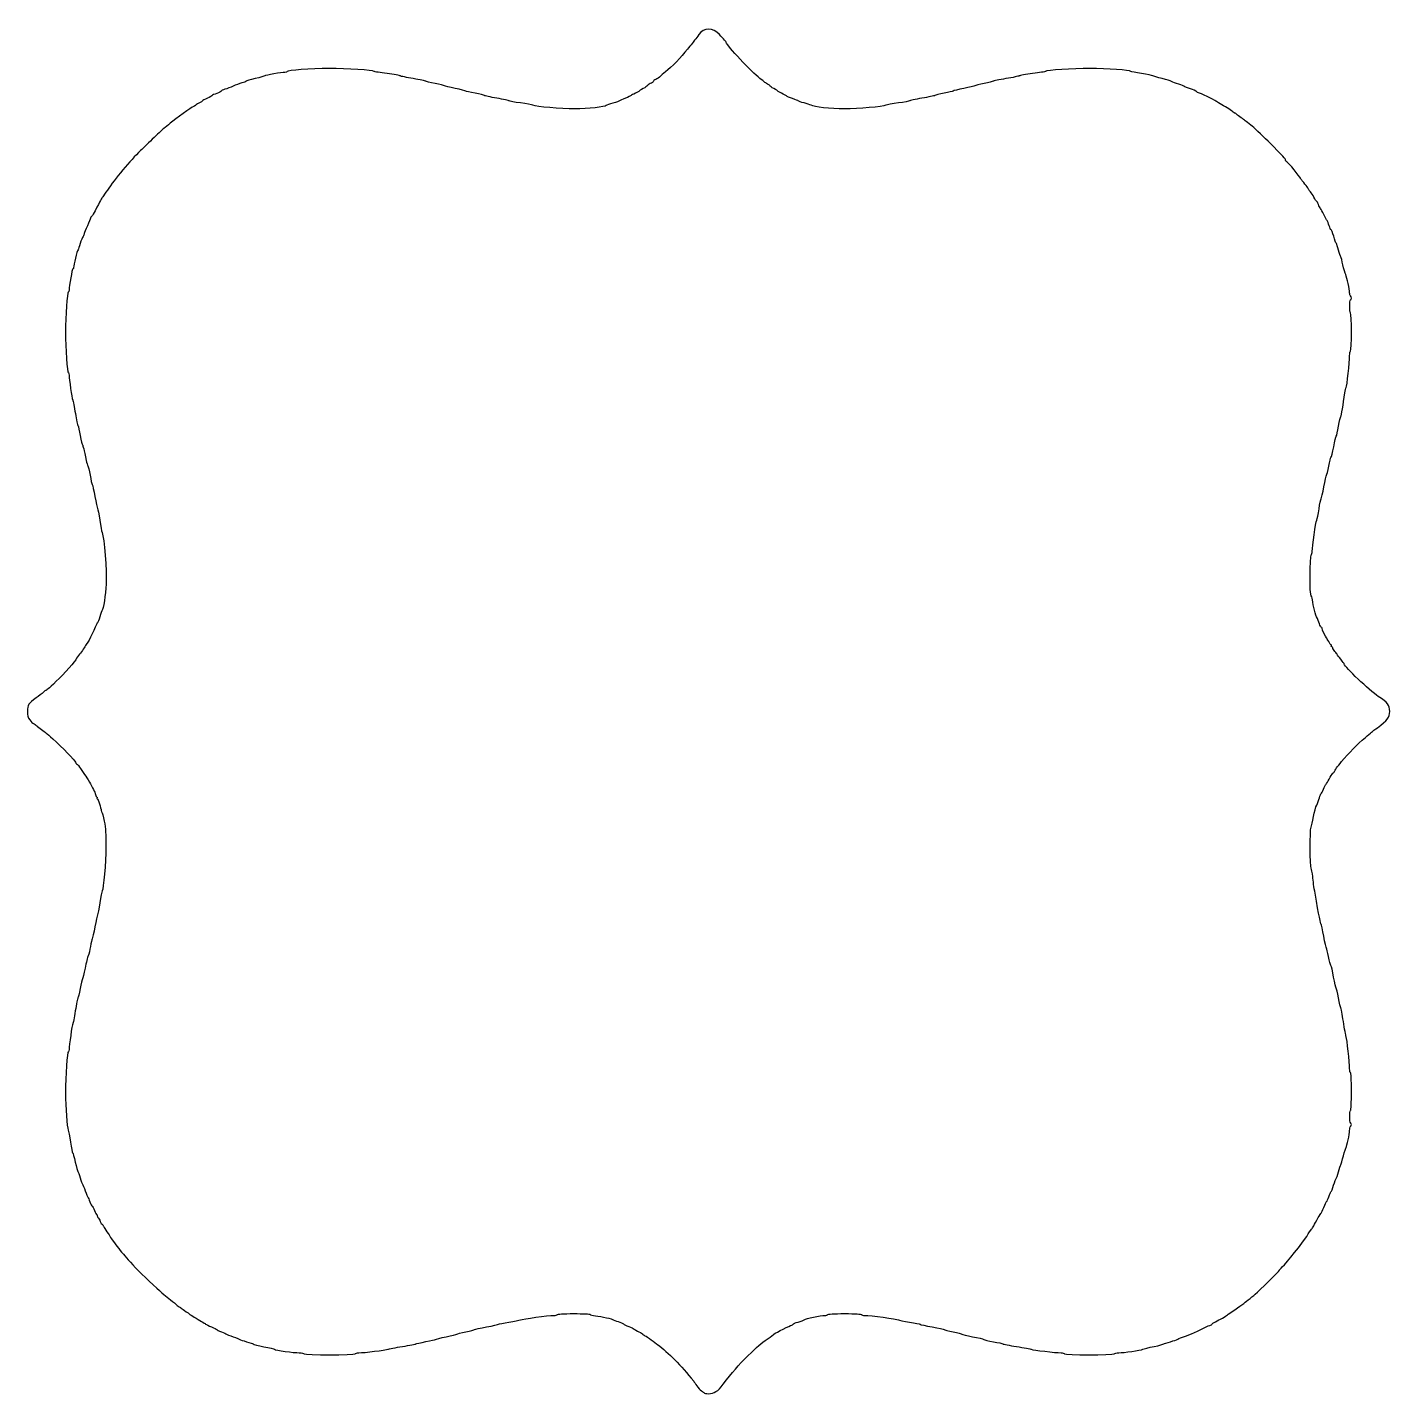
# Model space of a CAD drawing. Header units: centimetres. Extents: x -20.3 to 20.3, y -20.3 to 20.4.
import ezdxf

# ---------------------------------------------------------------- set-up
doc = ezdxf.new("R2010")
doc.units = ezdxf.units.CM
doc.header["$MEASUREMENT"] = 0
doc.layers.add('Layer 1', color=7, linetype='Continuous')

msp = doc.modelspace()

# ---------------------------------------------------------------- linework, layer by layer
at = {"layer": 'Layer 1'}
msp.add_open_spline([(-0.13229, -20.27279), (-0.13229, -20.26137), (-0.16714, -20.23145), (-0.20972, -20.20629), (-0.20972, -20.20629), (-0.25231, -20.18114), (-0.31459, -20.11606), (-0.34812, -20.06168), (-0.34812, -20.06168), (-0.38165, -20.0073), (-0.42344, -19.94495), (-0.44099, -19.92313), (-0.44099, -19.92313), (-0.826, -19.44432), (-1.19284, -19.07136), (-1.51345, -18.83276), (-1.51345, -18.83276), (-1.5469, -18.80786), (-1.63191, -18.74461), (-1.70236, -18.69219), (-1.70236, -18.69219), (-1.77281, -18.63977), (-1.85913, -18.58381), (-1.89418, -18.56784), (-1.89418, -18.56784), (-1.92924, -18.55187), (-1.95792, -18.53061), (-1.95792, -18.52061), (-1.95792, -18.52061), (-1.95792, -18.5106), (-2.00852, -18.47998), (-2.07036, -18.45256), (-2.07036, -18.45256), (-2.13221, -18.42514), (-2.19748, -18.38868), (-2.2154, -18.37154), (-2.2154, -18.37154), (-2.23333, -18.3544), (-2.30476, -18.31892), (-2.37415, -18.2927), (-2.37415, -18.2927), (-2.44354, -18.26648), (-2.51423, -18.23151), (-2.53123, -18.21499), (-2.53123, -18.21499), (-2.54824, -18.19847), (-2.61968, -18.16914), (-2.68998, -18.1498), (-2.68998, -18.1498), (-2.76029, -18.13047), (-2.82377, -18.10679), (-2.83104, -18.09719), (-2.83104, -18.09719), (-2.85163, -18.07003), (-3.18552, -17.99252), (-3.36096, -17.97418), (-3.36096, -17.97418), (-3.44786, -17.9651), (-3.51896, -17.94746), (-3.51896, -17.93498), (-3.51896, -17.93498), (-3.51896, -17.9225), (-3.73922, -17.91229), (-4.00844, -17.91229), (-4.00844, -17.91229), (-4.31712, -17.91229), (-4.49792, -17.92207), (-4.49792, -17.93875), (-4.49792, -17.93875), (-4.49792, -17.9533), (-4.54509, -17.96521), (-4.60274, -17.96521), (-4.60274, -17.96521), (-4.75915, -17.96521), (-5.53497, -18.06725), (-5.59594, -18.09584), (-5.59594, -18.09584), (-5.62504, -18.10949), (-5.77982, -18.14102), (-5.9399, -18.16593), (-5.9399, -18.16593), (-6.09997, -18.19083), (-6.23689, -18.2188), (-6.24417, -18.22808), (-6.24417, -18.22808), (-6.25144, -18.23736), (-6.41218, -18.27275), (-6.60135, -18.30673), (-6.60135, -18.30673), (-6.79053, -18.34071), (-6.95127, -18.37712), (-6.95854, -18.38764), (-6.95854, -18.38764), (-6.96582, -18.39816), (-7.08488, -18.42833), (-7.22313, -18.45469), (-7.22313, -18.45469), (-7.36137, -18.48104), (-7.48043, -18.51043), (-7.48771, -18.51999), (-7.48771, -18.51999), (-7.49498, -18.52956), (-7.63786, -18.56524), (-7.80521, -18.59929), (-7.80521, -18.59929), (-7.97256, -18.63333), (-8.11543, -18.66906), (-8.12271, -18.67867), (-8.12271, -18.67867), (-8.12998, -18.68828), (-8.26095, -18.71846), (-8.41375, -18.74573), (-8.41375, -18.74573), (-8.56655, -18.773), (-8.69752, -18.80322), (-8.70479, -18.81288), (-8.70479, -18.81288), (-8.71207, -18.82254), (-8.89066, -18.8567), (-9.10167, -18.88879), (-9.10167, -18.88879), (-9.31267, -18.92089), (-9.50913, -18.95798), (-9.53823, -18.97122), (-9.53823, -18.97122), (-9.59435, -18.99674), (-10.25306, -19.07646), (-10.40788, -19.07646), (-10.40788, -19.07646), (-10.4583, -19.07646), (-10.50415, -19.09026), (-10.50977, -19.10712), (-10.50977, -19.10712), (-10.52412, -19.15017), (-12.01864, -19.14939), (-12.03299, -19.10633), (-12.03299, -19.10633), (-12.03862, -19.08947), (-12.10038, -19.07646), (-12.17484, -19.07646), (-12.17484, -19.07646), (-12.32971, -19.07646), (-12.89243, -18.99799), (-12.91167, -18.97372), (-12.91167, -18.97372), (-12.91894, -18.96453), (-13.06182, -18.92907), (-13.22917, -18.89493), (-13.22917, -18.89493), (-13.39652, -18.86078), (-13.53939, -18.82441), (-13.54667, -18.81411), (-13.54667, -18.81411), (-13.55394, -18.80382), (-13.64324, -18.77339), (-13.7451, -18.74649), (-13.7451, -18.74649), (-13.84697, -18.7196), (-13.93627, -18.68935), (-13.94354, -18.67929), (-13.94354, -18.67929), (-13.95082, -18.66922), (-14.04011, -18.63363), (-14.14198, -18.60021), (-14.14198, -18.60021), (-14.24384, -18.56678), (-14.33314, -18.53129), (-14.34042, -18.52134), (-14.34042, -18.52134), (-14.34769, -18.51139), (-14.41615, -18.48104), (-14.49255, -18.4539), (-14.49255, -18.4539), (-14.56895, -18.42676), (-14.63146, -18.39638), (-14.63146, -18.38639), (-14.63146, -18.38639), (-14.63146, -18.3764), (-14.69992, -18.34055), (-14.78359, -18.30672), (-14.78359, -18.30672), (-14.86727, -18.27289), (-14.94764, -18.23489), (-14.96219, -18.22228), (-14.96219, -18.22228), (-14.99185, -18.19657), (-15.14789, -18.10268), (-15.30325, -18.01707), (-15.30325, -18.01707), (-15.35987, -17.98586), (-15.43058, -17.93762), (-15.46038, -17.90985), (-15.46038, -17.90985), (-15.49018, -17.88209), (-15.52237, -17.85938), (-15.53192, -17.85938), (-15.53192, -17.85938), (-15.54146, -17.85938), (-15.58386, -17.82962), (-15.62615, -17.79326), (-15.62615, -17.79326), (-15.66843, -17.7569), (-15.71134, -17.72713), (-15.7215, -17.72712), (-15.7215, -17.72712), (-15.73167, -17.7271), (-15.76942, -17.70029), (-15.80541, -17.66755), (-15.80541, -17.66755), (-15.84139, -17.63481), (-15.93218, -17.5604), (-16.00716, -17.50219), (-16.00716, -17.50219), (-16.16351, -17.38081), (-16.20764, -17.34225), (-16.52194, -17.0524), (-16.52194, -17.0524), (-16.84479, -16.75467), (-17.10965, -16.49102), (-17.26406, -16.31371), (-17.26406, -16.31371), (-17.33682, -16.23016), (-17.41421, -16.14176), (-17.43604, -16.11728), (-17.43604, -16.11728), (-17.45787, -16.0928), (-17.53173, -15.99553), (-17.60019, -15.90112), (-17.60019, -15.90112), (-17.66864, -15.80672), (-17.74305, -15.70864), (-17.76555, -15.68318), (-17.76555, -15.68318), (-17.78805, -15.65771), (-17.80646, -15.62954), (-17.80646, -15.62058), (-17.80646, -15.62058), (-17.80646, -15.61161), (-17.84813, -15.54751), (-17.89906, -15.47813), (-17.89906, -15.47813), (-17.94999, -15.40874), (-17.99167, -15.34053), (-17.99167, -15.32655), (-17.99167, -15.32655), (-17.99167, -15.31256), (-18.01548, -15.27957), (-18.04458, -15.25323), (-18.04458, -15.25323), (-18.07369, -15.22689), (-18.0975, -15.19093), (-18.0975, -15.17332), (-18.0975, -15.17332), (-18.0975, -15.15571), (-18.12092, -15.11153), (-18.14955, -15.07513), (-18.14955, -15.07513), (-18.17818, -15.03874), (-18.19405, -15.00141), (-18.18483, -14.99219), (-18.18483, -14.99219), (-18.1756, -14.98297), (-18.18075, -14.97542), (-18.19627, -14.97542), (-18.19627, -14.97542), (-18.21178, -14.97542), (-18.24588, -14.91589), (-18.27205, -14.84313), (-18.27205, -14.84313), (-18.29821, -14.77036), (-18.32756, -14.71083), (-18.33726, -14.71083), (-18.33726, -14.71083), (-18.34696, -14.71083), (-18.37626, -14.65428), (-18.40236, -14.58516), (-18.40236, -14.58516), (-18.42847, -14.51603), (-18.45809, -14.45353), (-18.46818, -14.44625), (-18.46818, -14.44625), (-18.47826, -14.43897), (-18.51303, -14.35278), (-18.54543, -14.25472), (-18.54543, -14.25472), (-18.57782, -14.15665), (-18.61395, -14.07046), (-18.62571, -14.0632), (-18.62571, -14.0632), (-18.63746, -14.05593), (-18.66855, -13.96948), (-18.69478, -13.87109), (-18.69478, -13.87109), (-18.72101, -13.77269), (-18.75133, -13.68603), (-18.76215, -13.6785), (-18.76215, -13.6785), (-18.77298, -13.67098), (-18.80879, -13.54596), (-18.84173, -13.40069), (-18.84173, -13.40069), (-18.87467, -13.25542), (-18.90932, -13.13061), (-18.91873, -13.12333), (-18.91873, -13.12333), (-18.92814, -13.11606), (-18.95654, -12.97318), (-18.98185, -12.80583), (-18.98185, -12.80583), (-19.00716, -12.63848), (-19.03825, -12.47775), (-19.05093, -12.44865), (-19.05093, -12.44865), (-19.08851, -12.36242), (-19.12936, -11.78256), (-19.12955, -11.33284), (-19.12955, -11.33284), (-19.12974, -10.85278), (-19.07879, -10.10708), (-19.0458, -10.10708), (-19.0458, -10.10708), (-19.03356, -10.10708), (-19.02381, -10.08029), (-19.02414, -10.04755), (-19.02414, -10.04755), (-19.02518, -9.94466), (-18.93447, -9.30075), (-18.91698, -9.28688), (-18.91698, -9.28688), (-18.90781, -9.2796), (-18.87309, -9.10696), (-18.83983, -8.90323), (-18.83983, -8.90323), (-18.80657, -8.6995), (-18.7712, -8.52686), (-18.76123, -8.51958), (-18.76123, -8.51958), (-18.75126, -8.51231), (-18.72135, -8.38729), (-18.69475, -8.24177), (-18.69475, -8.24177), (-18.66816, -8.09625), (-18.63722, -7.96528), (-18.62602, -7.95073), (-18.62602, -7.95073), (-18.61481, -7.93618), (-18.57985, -7.7933), (-18.54833, -7.63323), (-18.54833, -7.63323), (-18.51681, -7.47316), (-18.47516, -7.30647), (-18.45578, -7.26281), (-18.45578, -7.26281), (-18.4364, -7.21916), (-18.40603, -7.09414), (-18.38828, -6.985), (-18.38828, -6.985), (-18.37054, -6.87586), (-18.34693, -6.77466), (-18.33582, -6.7601), (-18.33582, -6.7601), (-18.32471, -6.74555), (-18.2886, -6.58482), (-18.25558, -6.40292), (-18.25558, -6.40292), (-18.22256, -6.22102), (-18.18665, -6.06028), (-18.17578, -6.04573), (-18.17578, -6.04573), (-18.16491, -6.03118), (-18.13533, -5.87044), (-18.11006, -5.68854), (-18.11006, -5.68854), (-18.08478, -5.50664), (-18.05447, -5.34555), (-18.0427, -5.33056), (-18.0427, -5.33056), (-17.9974, -5.27285), (-17.92935, -4.49673), (-17.92794, -4.02167), (-17.92794, -4.02167), (-17.92685, -3.65074), (-17.93857, -3.4665), (-17.97635, -3.26099), (-17.97635, -3.26099), (-18.00377, -3.11183), (-18.0363, -2.98979), (-18.04863, -2.98979), (-18.04863, -2.98979), (-18.06095, -2.98979), (-18.07104, -2.96954), (-18.07104, -2.9448), (-18.07104, -2.9448), (-18.07104, -2.87064), (-18.16043, -2.59292), (-18.1843, -2.59292), (-18.1843, -2.59292), (-18.19649, -2.59292), (-18.1991, -2.58101), (-18.1901, -2.56646), (-18.1901, -2.56646), (-18.18111, -2.55191), (-18.18636, -2.54), (-18.20177, -2.54), (-18.20177, -2.54), (-18.21718, -2.54), (-18.23036, -2.51916), (-18.23106, -2.4937), (-18.23106, -2.4937), (-18.23176, -2.46823), (-18.2526, -2.40938), (-18.27736, -2.36291), (-18.27736, -2.36291), (-18.30213, -2.31644), (-18.3516, -2.22119), (-18.3873, -2.15124), (-18.3873, -2.15124), (-18.423, -2.08129), (-18.48615, -1.97644), (-18.52764, -1.91823), (-18.52764, -1.91823), (-18.56913, -1.86002), (-18.63832, -1.7592), (-18.68139, -1.69417), (-18.68139, -1.69417), (-18.72447, -1.62915), (-18.7774, -1.56605), (-18.79902, -1.55395), (-18.79902, -1.55395), (-18.82064, -1.54185), (-18.83833, -1.51876), (-18.83833, -1.50263), (-18.83833, -1.50263), (-18.83833, -1.45942), (-19.23198, -1.05223), (-19.51084, -0.80698), (-19.51084, -0.80698), (-19.59357, -0.73422), (-19.68164, -0.65667), (-19.70656, -0.63464), (-19.70656, -0.63464), (-19.73147, -0.61262), (-19.79337, -0.56532), (-19.84411, -0.52953), (-19.84411, -0.52953), (-19.89484, -0.49374), (-19.95929, -0.44344), (-19.98732, -0.41774), (-19.98732, -0.41774), (-20.01535, -0.39205), (-20.05702, -0.36457), (-20.07992, -0.35668), (-20.07992, -0.35668), (-20.10283, -0.34879), (-20.1543, -0.29911), (-20.19432, -0.24628), (-20.19432, -0.24628), (-20.2556, -0.16539), (-20.26693, -0.1248), (-20.26613, 0.01088), (-20.26613, 0.01088), (-20.26503, 0.1982), (-20.23193, 0.24837), (-20.0025, 0.41051), (-20.0025, 0.41051), (-19.92246, 0.46708), (-19.82857, 0.54073), (-19.79384, 0.57418), (-19.79384, 0.57418), (-19.75911, 0.60763), (-19.72218, 0.635), (-19.71177, 0.635), (-19.71177, 0.635), (-19.69301, 0.635), (-19.65751, 0.66607), (-19.40534, 0.90318), (-19.40534, 0.90318), (-19.18267, 1.11256), (-18.81188, 1.53162), (-18.81188, 1.5739), (-18.81188, 1.5739), (-18.81188, 1.58138), (-18.79358, 1.60834), (-18.77122, 1.6338), (-18.77122, 1.6338), (-18.68962, 1.72674), (-18.60791, 1.84099), (-18.55834, 1.93146), (-18.55834, 1.93146), (-18.53044, 1.98239), (-18.49899, 2.03052), (-18.48846, 2.03842), (-18.48846, 2.03842), (-18.45893, 2.06057), (-18.20339, 2.57536), (-18.20336, 2.61276), (-18.20336, 2.61276), (-18.20335, 2.63095), (-18.19275, 2.64583), (-18.17981, 2.64583), (-18.17981, 2.64583), (-18.16688, 2.64583), (-18.13487, 2.7262), (-18.10868, 2.82443), (-18.10868, 2.82443), (-18.08249, 2.92265), (-18.05192, 3.00936), (-18.04074, 3.01711), (-18.04074, 3.01711), (-18.00691, 3.04055), (-17.93954, 3.48219), (-17.92219, 3.79432), (-17.92219, 3.79432), (-17.90023, 4.18928), (-17.97879, 5.17768), (-18.04435, 5.33135), (-18.04435, 5.33135), (-18.05677, 5.36046), (-18.08718, 5.52715), (-18.11193, 5.70177), (-18.11193, 5.70177), (-18.13668, 5.8764), (-18.16562, 6.03118), (-18.17624, 6.04573), (-18.17624, 6.04573), (-18.18685, 6.06028), (-18.22256, 6.22102), (-18.25558, 6.40292), (-18.25558, 6.40292), (-18.2886, 6.58482), (-18.32442, 6.74555), (-18.33517, 6.7601), (-18.33517, 6.7601), (-18.34592, 6.77466), (-18.37589, 6.89967), (-18.40177, 7.03792), (-18.40177, 7.03792), (-18.42765, 7.17616), (-18.45802, 7.30118), (-18.46926, 7.31573), (-18.46926, 7.31573), (-18.48049, 7.33028), (-18.50146, 7.40172), (-18.51585, 7.47448), (-18.51585, 7.47448), (-18.57904, 7.79391), (-18.6102, 7.92516), (-18.6258, 7.9375), (-18.6258, 7.9375), (-18.63499, 7.94478), (-18.66428, 8.06979), (-18.69087, 8.21531), (-18.69087, 8.21531), (-18.71747, 8.36083), (-18.7481, 8.4918), (-18.75894, 8.50635), (-18.75894, 8.50635), (-18.76978, 8.52091), (-18.80482, 8.68759), (-18.8368, 8.87677), (-18.8368, 8.87677), (-18.86878, 9.06595), (-18.90521, 9.24454), (-18.91775, 9.27365), (-18.91775, 9.27365), (-18.94304, 9.33232), (-19.02402, 9.89335), (-19.02373, 10.00786), (-19.02373, 10.00786), (-19.02363, 10.04788), (-19.03356, 10.08063), (-19.0458, 10.08063), (-19.0458, 10.08063), (-19.07839, 10.08063), (-19.12974, 10.82395), (-19.12955, 11.29275), (-19.12955, 11.29275), (-19.12934, 11.77796), (-19.08176, 12.4716), (-19.04783, 12.48392), (-19.04783, 12.48392), (-19.03447, 12.48877), (-19.02366, 12.51854), (-19.02381, 12.55007), (-19.02381, 12.55007), (-19.02433, 12.66421), (-18.93338, 13.17625), (-18.91258, 13.17625), (-18.91258, 13.17625), (-18.90085, 13.17625), (-18.89125, 13.19498), (-18.89125, 13.21786), (-18.89125, 13.21786), (-18.89125, 13.28168), (-18.78201, 13.71516), (-18.75838, 13.7451), (-18.75838, 13.7451), (-18.7469, 13.75966), (-18.71693, 13.843), (-18.69179, 13.93031), (-18.69179, 13.93031), (-18.66666, 14.01763), (-18.62981, 14.11255), (-18.60992, 14.14125), (-18.60992, 14.14125), (-18.59003, 14.16996), (-18.57375, 14.20839), (-18.57375, 14.22666), (-18.57375, 14.22666), (-18.57375, 14.24493), (-18.53208, 14.34889), (-18.48115, 14.45768), (-18.48115, 14.45768), (-18.43021, 14.56646), (-18.38854, 14.66708), (-18.38854, 14.68126), (-18.38854, 14.68126), (-18.38854, 14.69545), (-18.37186, 14.72374), (-18.35146, 14.74413), (-18.35146, 14.74413), (-18.33107, 14.76453), (-18.28642, 14.83559), (-18.25224, 14.90205), (-18.25224, 14.90205), (-18.09008, 15.2174), (-18.05536, 15.28042), (-18.02292, 15.31831), (-18.02292, 15.31831), (-18.00373, 15.34072), (-17.9411, 15.4313), (-17.88373, 15.51958), (-17.88373, 15.51958), (-17.67614, 15.83904), (-17.2002, 16.40607), (-16.89814, 16.6938), (-16.89814, 16.6938), (-16.8133, 16.77461), (-16.63218, 16.94987), (-16.49565, 17.08327), (-16.49565, 17.08327), (-16.35912, 17.21667), (-16.22356, 17.34252), (-16.19439, 17.36295), (-16.19439, 17.36295), (-16.16523, 17.38337), (-16.08441, 17.44967), (-16.0148, 17.51028), (-16.0148, 17.51028), (-15.85615, 17.64841), (-15.38089, 17.98537), (-15.31542, 18.00615), (-15.31542, 18.00615), (-15.28849, 18.0147), (-15.26646, 18.03099), (-15.26646, 18.04235), (-15.26646, 18.04235), (-15.26646, 18.05371), (-15.21883, 18.08448), (-15.16063, 18.11073), (-15.16063, 18.11073), (-15.10242, 18.13698), (-15.05479, 18.16636), (-15.05479, 18.17602), (-15.05479, 18.17602), (-15.05479, 18.18569), (-14.98931, 18.22074), (-14.90927, 18.25391), (-14.90927, 18.25391), (-14.82923, 18.28708), (-14.76375, 18.32264), (-14.76375, 18.33293), (-14.76375, 18.33293), (-14.76375, 18.34321), (-14.70422, 18.37304), (-14.63146, 18.3992), (-14.63146, 18.3992), (-14.5587, 18.42537), (-14.49917, 18.4556), (-14.49917, 18.46639), (-14.49917, 18.46639), (-14.49917, 18.47717), (-14.44954, 18.50087), (-14.38888, 18.51904), (-14.38888, 18.51904), (-14.32822, 18.53722), (-14.21764, 18.57996), (-14.14315, 18.61404), (-14.14315, 18.61404), (-14.06865, 18.64811), (-13.9516, 18.69012), (-13.88302, 18.70739), (-13.88302, 18.70739), (-13.81444, 18.72465), (-13.75833, 18.74713), (-13.75833, 18.75733), (-13.75833, 18.75733), (-13.75833, 18.76753), (-13.63629, 18.8043), (-13.48714, 18.83904), (-13.48714, 18.83904), (-13.33798, 18.87377), (-13.20998, 18.90937), (-13.20271, 18.91814), (-13.20271, 18.91814), (-13.18742, 18.93655), (-12.6885, 19.02459), (-12.60299, 19.02396), (-12.60299, 19.02396), (-12.57146, 19.02373), (-12.54169, 19.03436), (-12.53684, 19.04758), (-12.53684, 19.04758), (-12.52214, 19.08762), (-11.84618, 19.13606), (-11.28448, 19.13732), (-11.28448, 19.13732), (-10.7699, 19.13847), (-9.975, 19.08739), (-9.94833, 19.05147), (-9.94833, 19.05147), (-9.94106, 19.04167), (-9.76842, 19.01192), (-9.56469, 18.98537), (-9.56469, 18.98537), (-9.36096, 18.95882), (-9.18236, 18.92826), (-9.16781, 18.91747), (-9.16781, 18.91747), (-9.15326, 18.90668), (-8.98062, 18.87057), (-8.78417, 18.83723), (-8.78417, 18.83723), (-8.58771, 18.80389), (-8.42103, 18.76835), (-8.41375, 18.75826), (-8.41375, 18.75826), (-8.40647, 18.74817), (-8.28146, 18.718), (-8.13594, 18.69122), (-8.13594, 18.69122), (-7.99042, 18.66443), (-7.8654, 18.63481), (-7.85813, 18.6254), (-7.85813, 18.6254), (-7.85085, 18.61598), (-7.70797, 18.58042), (-7.54063, 18.54637), (-7.54063, 18.54637), (-7.37328, 18.51233), (-7.2304, 18.47646), (-7.22313, 18.46667), (-7.22313, 18.46667), (-7.21585, 18.45689), (-7.09083, 18.42696), (-6.94531, 18.40018), (-6.94531, 18.40018), (-6.79979, 18.37339), (-6.67478, 18.3432), (-6.6675, 18.33309), (-6.6675, 18.33309), (-6.66022, 18.32298), (-6.49354, 18.28735), (-6.29708, 18.25391), (-6.29708, 18.25391), (-6.10063, 18.22048), (-5.93394, 18.18512), (-5.92667, 18.17535), (-5.92667, 18.17535), (-5.91939, 18.16557), (-5.77056, 18.13717), (-5.59594, 18.11225), (-5.59594, 18.11225), (-5.42131, 18.08732), (-5.25463, 18.05607), (-5.22552, 18.0428), (-5.22552, 18.0428), (-5.13013, 17.9993), (-4.40226, 17.93875), (-3.97612, 17.93886), (-3.97612, 17.93886), (-3.58317, 17.93896), (-3.07744, 17.99349), (-3.04363, 18.03941), (-3.04363, 18.03941), (-3.03585, 18.04998), (-2.94619, 18.08033), (-2.84439, 18.10686), (-2.84439, 18.10686), (-2.74259, 18.13339), (-2.65329, 18.16308), (-2.64595, 18.17285), (-2.64595, 18.17285), (-2.63861, 18.18261), (-2.56117, 18.21935), (-2.47385, 18.25448), (-2.47385, 18.25448), (-2.38654, 18.28962), (-2.30915, 18.32555), (-2.30188, 18.33434), (-2.30188, 18.33434), (-2.2946, 18.34313), (-2.23804, 18.37263), (-2.1762, 18.3999), (-2.1762, 18.3999), (-2.11435, 18.42718), (-2.06375, 18.45722), (-2.06375, 18.46666), (-2.06375, 18.46666), (-2.06375, 18.4761), (-2.01017, 18.50986), (-1.94469, 18.54168), (-1.94469, 18.54168), (-1.8792, 18.57349), (-1.82563, 18.60938), (-1.82563, 18.62142), (-1.82563, 18.62142), (-1.82563, 18.63347), (-1.78395, 18.6632), (-1.73302, 18.68748), (-1.73302, 18.68748), (-1.68209, 18.71177), (-1.64042, 18.74294), (-1.64042, 18.75675), (-1.64042, 18.75675), (-1.64042, 18.77055), (-1.61854, 18.7888), (-1.5918, 18.79728), (-1.5918, 18.79728), (-1.56505, 18.80577), (-1.50618, 18.84527), (-1.46096, 18.88506), (-1.46096, 18.88506), (-1.41575, 18.92484), (-1.33407, 18.99311), (-1.27946, 19.03677), (-1.27946, 19.03677), (-1.10062, 19.17975), (-0.81037, 19.4798), (-0.62801, 19.71022), (-0.62801, 19.71022), (-0.52958, 19.83459), (-0.42838, 19.96242), (-0.40312, 19.99428), (-0.40312, 19.99428), (-0.37786, 20.02614), (-0.32742, 20.09435), (-0.29104, 20.14585), (-0.29104, 20.14585), (-0.13911, 20.36094), (0.13295, 20.36371), (0.32428, 20.1521), (0.32428, 20.1521), (0.37894, 20.09165), (0.4474, 20.01712), (0.47641, 19.98649), (0.47641, 19.98649), (0.50543, 19.95585), (0.52917, 19.92217), (0.52917, 19.91165), (0.52917, 19.91165), (0.52917, 19.83527), (1.29021, 19.02383), (1.52936, 18.84522), (1.52936, 18.84522), (1.58314, 18.80505), (1.65009, 18.75149), (1.67813, 18.72619), (1.67813, 18.72619), (1.70618, 18.70089), (1.75083, 18.6733), (1.77737, 18.66487), (1.77737, 18.66487), (1.80391, 18.65645), (1.82563, 18.6383), (1.82563, 18.62454), (1.82563, 18.62454), (1.82563, 18.61078), (1.8792, 18.57349), (1.94469, 18.54168), (1.94469, 18.54168), (2.01017, 18.50986), (2.06375, 18.4761), (2.06375, 18.46666), (2.06375, 18.46666), (2.06375, 18.45722), (2.11435, 18.42706), (2.1762, 18.39964), (2.1762, 18.39964), (2.23804, 18.37222), (2.30189, 18.33719), (2.31807, 18.32179), (2.31807, 18.32179), (2.33426, 18.30638), (2.4176, 18.27051), (2.50328, 18.24206), (2.50328, 18.24206), (2.58896, 18.21361), (2.66502, 18.18253), (2.67229, 18.173), (2.67229, 18.173), (2.67957, 18.16347), (2.75696, 18.13611), (2.84427, 18.1122), (2.84427, 18.1122), (2.93158, 18.08829), (3.02426, 18.05699), (3.05021, 18.04265), (3.05021, 18.04265), (3.14766, 17.98879), (3.62342, 17.93906), (4.04265, 17.93891), (4.04265, 17.93891), (4.47367, 17.93875), (5.17865, 17.99819), (5.27844, 18.04311), (5.27844, 18.04311), (5.30754, 18.05621), (5.47423, 18.08732), (5.64885, 18.11225), (5.64885, 18.11225), (5.82348, 18.13717), (5.97231, 18.16557), (5.97958, 18.17535), (5.97958, 18.17535), (5.98686, 18.18512), (6.15355, 18.22041), (6.35, 18.25376), (6.35, 18.25376), (6.54645, 18.28711), (6.71909, 18.32347), (6.73365, 18.33455), (6.73365, 18.33455), (6.7482, 18.34564), (6.87321, 18.37608), (7.01146, 18.4022), (7.01146, 18.4022), (7.1497, 18.42831), (7.26877, 18.45773), (7.27604, 18.46756), (7.27604, 18.46756), (7.28332, 18.47739), (7.42619, 18.51239), (7.59354, 18.54534), (7.59354, 18.54534), (7.76089, 18.57828), (7.90972, 18.61435), (7.92427, 18.6255), (7.92427, 18.6255), (7.93882, 18.63664), (8.06384, 18.66712), (8.20208, 18.69324), (8.20208, 18.69324), (8.34033, 18.71936), (8.45939, 18.74857), (8.46667, 18.75816), (8.46667, 18.75816), (8.47394, 18.76775), (8.64658, 18.8033), (8.85031, 18.83715), (8.85031, 18.83715), (9.05404, 18.871), (9.23264, 18.90733), (9.24719, 18.91789), (9.24719, 18.91789), (9.26174, 18.92845), (9.44033, 18.95882), (9.64406, 18.98537), (9.64406, 18.98537), (9.84779, 19.01192), (10.02043, 19.04167), (10.02771, 19.05147), (10.02771, 19.05147), (10.05362, 19.08638), (10.8431, 19.13762), (11.35063, 19.13732), (11.35063, 19.13732), (11.85252, 19.13703), (12.54104, 19.08901), (12.56771, 19.05243), (12.56771, 19.05243), (12.57498, 19.04246), (12.71786, 19.01289), (12.88521, 18.98674), (12.88521, 18.98674), (13.05256, 18.96058), (13.20139, 18.93005), (13.21594, 18.9189), (13.21594, 18.9189), (13.23049, 18.90775), (13.35551, 18.8713), (13.49375, 18.8379), (13.49375, 18.8379), (13.63199, 18.80449), (13.75106, 18.76869), (13.75833, 18.75834), (13.75833, 18.75834), (13.76561, 18.74798), (13.84169, 18.71926), (13.9274, 18.6945), (13.9274, 18.6945), (14.01311, 18.66975), (14.10836, 18.6338), (14.13907, 18.61462), (14.13907, 18.61462), (14.16977, 18.59544), (14.26011, 18.55868), (14.33982, 18.53294), (14.33982, 18.53294), (14.41952, 18.50719), (14.50074, 18.47012), (14.5203, 18.45056), (14.5203, 18.45056), (14.53986, 18.431), (14.56809, 18.415), (14.58304, 18.415), (14.58304, 18.415), (14.6127, 18.415), (15.05038, 18.20366), (15.09402, 18.16827), (15.09402, 18.16827), (15.12573, 18.14255), (15.29023, 18.04423), (15.43554, 17.96415), (15.43554, 17.96415), (15.49216, 17.93295), (15.56287, 17.8847), (15.59267, 17.85694), (15.59267, 17.85694), (15.62247, 17.82917), (15.65566, 17.80646), (15.66643, 17.80646), (15.66643, 17.80646), (15.6772, 17.80646), (15.70175, 17.79118), (15.72098, 17.77251), (15.72098, 17.77251), (15.74021, 17.75385), (15.79761, 17.70959), (15.84854, 17.67417), (15.84854, 17.67417), (15.89947, 17.63874), (15.9547, 17.59746), (15.97126, 17.58243), (15.97126, 17.58243), (15.98783, 17.5674), (16.06412, 17.50748), (16.1408, 17.44927), (16.1408, 17.44927), (16.21747, 17.39106), (16.44677, 17.17675), (16.65034, 16.97302), (16.65034, 16.97302), (17.12258, 16.50043), (17.17146, 16.44768), (17.17146, 16.41075), (17.17146, 16.41075), (17.17146, 16.39402), (17.18803, 16.37082), (17.20829, 16.35918), (17.20829, 16.35918), (17.25497, 16.33236), (17.59428, 15.92805), (17.61463, 15.875), (17.61463, 15.875), (17.623, 15.85317), (17.64547, 15.81745), (17.66455, 15.79563), (17.66455, 15.79563), (17.78891, 15.6534), (17.85938, 15.56031), (17.85938, 15.53826), (17.85938, 15.53826), (17.85938, 15.52425), (17.88102, 15.4932), (17.90747, 15.46926), (17.90747, 15.46926), (17.93392, 15.44532), (17.98239, 15.37204), (18.01516, 15.30641), (18.01516, 15.30641), (18.04794, 15.24078), (18.08343, 15.18708), (18.09404, 15.18708), (18.09404, 15.18708), (18.10465, 15.18708), (18.12835, 15.14554), (18.14671, 15.09476), (18.14671, 15.09476), (18.16507, 15.04398), (18.1943, 14.98742), (18.21165, 14.96908), (18.21165, 14.96908), (18.229, 14.95074), (18.27289, 14.87024), (18.30917, 14.79021), (18.30917, 14.79021), (18.34545, 14.71017), (18.38824, 14.63077), (18.40426, 14.61377), (18.40426, 14.61377), (18.42027, 14.59676), (18.44865, 14.5283), (18.46731, 14.46163), (18.46731, 14.46163), (18.48598, 14.39496), (18.51062, 14.34042), (18.52207, 14.34042), (18.52207, 14.34042), (18.53352, 14.34042), (18.56925, 14.2541), (18.60147, 14.14859), (18.60147, 14.14859), (18.63369, 14.04309), (18.66933, 13.94486), (18.68068, 13.93031), (18.68068, 13.93031), (18.69203, 13.91576), (18.7213, 13.82646), (18.74573, 13.73188), (18.74573, 13.73188), (18.77016, 13.63729), (18.79946, 13.54799), (18.81083, 13.53344), (18.81083, 13.53344), (18.82221, 13.51889), (18.8521, 13.41173), (18.87725, 13.29531), (18.87725, 13.29531), (18.90241, 13.1789), (18.93939, 13.04793), (18.95943, 13.00427), (18.95943, 13.00427), (19.00297, 12.90941), (19.07646, 12.56872), (19.07646, 12.46171), (19.07646, 12.46171), (19.07646, 12.41986), (19.08836, 12.37826), (19.10292, 12.36927), (19.10292, 12.36927), (19.11747, 12.36028), (19.12938, 12.32981), (19.12938, 12.30156), (19.12938, 12.30156), (19.12938, 12.27332), (19.11747, 12.25021), (19.10292, 12.25021), (19.10292, 12.25021), (19.06818, 12.25021), (19.06818, 11.88803), (19.10292, 11.86656), (19.10292, 11.86656), (19.13869, 11.84445), (19.13869, 10.75096), (19.10292, 10.72885), (19.10292, 10.72885), (19.08836, 10.71986), (19.07646, 10.65974), (19.07646, 10.59524), (19.07646, 10.59524), (19.07646, 10.41347), (18.99493, 9.67372), (18.97163, 9.64406), (18.97163, 9.64406), (18.9602, 9.62951), (18.94301, 9.55807), (18.93344, 9.48531), (18.93344, 9.48531), (18.88874, 9.14563), (18.82774, 8.79614), (18.81105, 8.78417), (18.81105, 8.78417), (18.80092, 8.77689), (18.77107, 8.64592), (18.74472, 8.49313), (18.74472, 8.49313), (18.71838, 8.34033), (18.68922, 8.20936), (18.67992, 8.20208), (18.67992, 8.20208), (18.67063, 8.19481), (18.63517, 8.05193), (18.60113, 7.88458), (18.60113, 7.88458), (18.56708, 7.71723), (18.53069, 7.57436), (18.52026, 7.56708), (18.52026, 7.56708), (18.50983, 7.55981), (18.47982, 7.44074), (18.45357, 7.3025), (18.45357, 7.3025), (18.42733, 7.16426), (18.3976, 7.04519), (18.3875, 7.03792), (18.3875, 7.03792), (18.37741, 7.03064), (18.342, 6.87586), (18.3088, 6.69396), (18.3088, 6.69396), (18.27561, 6.51206), (18.23966, 6.35132), (18.22891, 6.33677), (18.22891, 6.33677), (18.21816, 6.32222), (18.18946, 6.1853), (18.16514, 6.0325), (18.16514, 6.0325), (18.14082, 5.8797), (18.10999, 5.73088), (18.09665, 5.70177), (18.09665, 5.70177), (18.06989, 5.64344), (17.96521, 4.90576), (17.96521, 4.77555), (17.96521, 4.77555), (17.96521, 4.73054), (17.95084, 4.67934), (17.93328, 4.66178), (17.93328, 4.66178), (17.88666, 4.61516), (17.88558, 3.46173), (17.93214, 3.4462), (17.93214, 3.4462), (17.95033, 3.44014), (17.96521, 3.40718), (17.96521, 3.37296), (17.96521, 3.37296), (17.96521, 3.26704), (18.04183, 2.94013), (18.09406, 2.82321), (18.09406, 2.82321), (18.12139, 2.76203), (18.15808, 2.66733), (18.17559, 2.61276), (18.17559, 2.61276), (18.19311, 2.55819), (18.21842, 2.51354), (18.23184, 2.51354), (18.23184, 2.51354), (18.24527, 2.51354), (18.25625, 2.50098), (18.25625, 2.48563), (18.25625, 2.48563), (18.25625, 2.45206), (18.362, 2.21478), (18.38531, 2.19604), (18.38531, 2.19604), (18.39437, 2.18877), (18.42448, 2.13816), (18.45224, 2.08359), (18.45224, 2.08359), (18.48, 2.02902), (18.51344, 1.98438), (18.52656, 1.98438), (18.52656, 1.98438), (18.53968, 1.98438), (18.54306, 1.97247), (18.53406, 1.95792), (18.53406, 1.95792), (18.52507, 1.94336), (18.53032, 1.93146), (18.54573, 1.93146), (18.54573, 1.93146), (18.56114, 1.93146), (18.57375, 1.91534), (18.57375, 1.89563), (18.57375, 1.89563), (18.57375, 1.87593), (18.60352, 1.82769), (18.6399, 1.78844), (18.6399, 1.78844), (18.67628, 1.74918), (18.70604, 1.70952), (18.70604, 1.70029), (18.70604, 1.70029), (18.70604, 1.69106), (18.75367, 1.62703), (18.81188, 1.558), (18.81188, 1.558), (18.87008, 1.48897), (18.91771, 1.42415), (18.91771, 1.41395), (18.91771, 1.41395), (18.91771, 1.34104), (19.67002, 0.62708), (19.92863, 0.45456), (19.92863, 0.45456), (20.21604, 0.26284), (20.26708, 0.1957), (20.26708, 0.00935), (20.26708, 0.00935), (20.26708, -0.17317), (20.20153, -0.26095), (19.90482, -0.47573), (19.90482, -0.47573), (19.83485, -0.52638), (19.75379, -0.58821), (19.72469, -0.61313), (19.72469, -0.61313), (19.69558, -0.63805), (19.61439, -0.70684), (19.54425, -0.76598), (19.54425, -0.76598), (19.30033, -0.9717), (19.04477, -1.23188), (18.83636, -1.48668), (18.83636, -1.48668), (18.72103, -1.62768), (18.62667, -1.75382), (18.62667, -1.767), (18.62667, -1.767), (18.62667, -1.78018), (18.60502, -1.81055), (18.57857, -1.83449), (18.57857, -1.83449), (18.55212, -1.85843), (18.50233, -1.93469), (18.46793, -2.00396), (18.46793, -2.00396), (18.43353, -2.07322), (18.39115, -2.1418), (18.37374, -2.15635), (18.37374, -2.15635), (18.35633, -2.17091), (18.32115, -2.23937), (18.29558, -2.30849), (18.29558, -2.30849), (18.26999, -2.37761), (18.24137, -2.43417), (18.23197, -2.43417), (18.23197, -2.43417), (18.22258, -2.43417), (18.19839, -2.49072), (18.17824, -2.55984), (18.17824, -2.55984), (18.15808, -2.62897), (18.12094, -2.72719), (18.0957, -2.77813), (18.0957, -2.77813), (18.07046, -2.82906), (18.02922, -2.98384), (18.00405, -3.12208), (18.00405, -3.12208), (17.97888, -3.26033), (17.94497, -3.40205), (17.92868, -3.43703), (17.92868, -3.43703), (17.88913, -3.52195), (17.8907, -4.61155), (17.93044, -4.661), (17.93044, -4.661), (17.94607, -4.68044), (17.96741, -4.7916), (17.97786, -4.90802), (17.97786, -4.90802), (17.98831, -5.02444), (18.01891, -5.2447), (18.04586, -5.3975), (18.04586, -5.3975), (18.16946, -6.09838), (18.2112, -6.31126), (18.22745, -6.32354), (18.22745, -6.32354), (18.23708, -6.33082), (18.27275, -6.49155), (18.30673, -6.68073), (18.30673, -6.68073), (18.34071, -6.86991), (18.37616, -7.03064), (18.3855, -7.03792), (18.3855, -7.03792), (18.39485, -7.04519), (18.42404, -7.15812), (18.45036, -7.28888), (18.45036, -7.28888), (18.47669, -7.41963), (18.50756, -7.53869), (18.51897, -7.55346), (18.51897, -7.55346), (18.53037, -7.56823), (18.56714, -7.72319), (18.60066, -7.89781), (18.60066, -7.89781), (18.63419, -8.07244), (18.66938, -8.22127), (18.67888, -8.22854), (18.67888, -8.22854), (18.68837, -8.23582), (18.71846, -8.36679), (18.74573, -8.51958), (18.74573, -8.51958), (18.773, -8.67238), (18.80331, -8.80335), (18.81309, -8.81063), (18.81309, -8.81063), (18.82286, -8.8179), (18.85741, -9.00245), (18.88987, -9.22073), (18.88987, -9.22073), (18.92233, -9.43901), (18.9595, -9.64142), (18.97246, -9.67052), (18.97246, -9.67052), (18.99862, -9.72922), (19.07646, -10.44475), (19.07646, -10.62644), (19.07646, -10.62644), (19.07646, -10.69005), (19.08836, -10.74208), (19.10292, -10.74208), (19.10292, -10.74208), (19.11971, -10.74208), (19.12938, -10.94441), (19.12938, -11.29615), (19.12938, -11.29615), (19.12938, -11.63698), (19.11919, -11.8565), (19.10292, -11.86656), (19.10292, -11.86656), (19.06485, -11.89009), (19.06982, -12.20653), (19.10887, -12.24558), (19.10887, -12.24558), (19.13444, -12.27115), (19.13444, -12.28893), (19.10887, -12.32988), (19.10887, -12.32988), (19.09104, -12.35843), (19.07646, -12.41732), (19.07646, -12.46076), (19.07646, -12.46076), (19.07646, -12.55782), (18.99406, -12.94637), (18.96961, -12.96458), (18.96961, -12.96458), (18.95985, -12.97186), (18.92434, -13.08497), (18.8907, -13.21594), (18.8907, -13.21594), (18.85706, -13.34691), (18.82131, -13.46597), (18.81125, -13.48052), (18.81125, -13.48052), (18.80118, -13.49507), (18.77115, -13.59032), (18.74451, -13.69219), (18.74451, -13.69219), (18.71787, -13.79405), (18.68817, -13.88335), (18.67853, -13.89063), (18.67853, -13.89063), (18.66888, -13.8979), (18.63363, -13.9872), (18.60021, -14.08906), (18.60021, -14.08906), (18.56678, -14.19093), (18.5307, -14.28022), (18.52002, -14.2875), (18.52002, -14.2875), (18.50934, -14.29478), (18.48054, -14.36005), (18.45603, -14.43256), (18.45603, -14.43256), (18.43151, -14.50506), (18.40258, -14.57054), (18.39174, -14.57808), (18.39174, -14.57808), (18.3809, -14.58561), (18.34374, -14.66321), (18.30917, -14.75052), (18.30917, -14.75052), (18.27459, -14.83783), (18.23786, -14.91522), (18.22753, -14.9225), (18.22753, -14.9225), (18.2172, -14.92978), (18.17962, -14.98931), (18.14401, -15.05479), (18.14401, -15.05479), (18.01824, -15.28611), (17.97807, -15.35457), (17.94364, -15.39628), (17.94364, -15.39628), (17.92449, -15.41947), (17.85901, -15.51656), (17.79812, -15.61204), (17.79812, -15.61204), (17.67496, -15.80515), (17.20643, -16.39412), (17.07248, -16.52421), (17.07248, -16.52421), (17.02505, -16.57027), (16.98625, -16.61488), (16.98625, -16.62335), (16.98625, -16.62335), (16.98625, -16.64182), (16.38584, -17.23398), (16.26452, -17.33516), (16.26452, -17.33516), (16.21763, -17.37426), (16.12569, -17.44814), (16.06021, -17.49934), (16.06021, -17.49934), (15.99472, -17.55054), (15.9226, -17.60853), (15.89994, -17.6282), (15.89994, -17.6282), (15.87728, -17.64787), (15.77013, -17.72282), (15.66182, -17.79474), (15.66182, -17.79474), (15.55351, -17.86667), (15.45299, -17.93535), (15.43844, -17.94736), (15.43844, -17.94736), (15.39245, -17.98531), (15.20461, -18.09454), (15.08786, -18.15122), (15.08786, -18.15122), (15.02602, -18.18124), (14.97542, -18.21716), (14.97542, -18.23103), (14.97542, -18.23103), (14.97542, -18.2449), (14.95946, -18.25625), (14.93995, -18.25625), (14.93995, -18.25625), (14.92045, -18.25625), (14.83413, -18.29087), (14.74813, -18.33319), (14.74813, -18.33319), (14.46343, -18.47327), (14.24963, -18.56618), (14.10229, -18.61385), (14.10229, -18.61385), (14.02226, -18.63974), (13.95082, -18.66918), (13.94354, -18.67926), (13.94354, -18.67926), (13.93627, -18.68934), (13.84697, -18.7196), (13.7451, -18.74649), (13.7451, -18.74649), (13.64324, -18.77339), (13.55394, -18.80349), (13.54667, -18.81338), (13.54667, -18.81338), (13.53939, -18.82327), (13.40842, -18.85749), (13.25563, -18.88942), (13.25563, -18.88942), (13.10283, -18.92135), (12.954, -18.95831), (12.9249, -18.97154), (12.9249, -18.97154), (12.85885, -19.00157), (12.3456, -19.07646), (12.2058, -19.07646), (12.2058, -19.07646), (12.14873, -19.07646), (12.08838, -19.09012), (12.07167, -19.10683), (12.07167, -19.10683), (12.02902, -19.14948), (10.60313, -19.14909), (10.58891, -19.10643), (10.58891, -19.10643), (10.58342, -19.08994), (10.53838, -19.07646), (10.48882, -19.07646), (10.48882, -19.07646), (10.33621, -19.07646), (9.64643, -18.9962), (9.60438, -18.97356), (9.60438, -18.97356), (9.58255, -18.9618), (9.38609, -18.92457), (9.16781, -18.89082), (9.16781, -18.89082), (8.94953, -18.85707), (8.76498, -18.82131), (8.75771, -18.81135), (8.75771, -18.81135), (8.75043, -18.8014), (8.62542, -18.77223), (8.4799, -18.74654), (8.4799, -18.74654), (8.33438, -18.72084), (8.20341, -18.69045), (8.18885, -18.67899), (8.18885, -18.67899), (8.1743, -18.66753), (8.02547, -18.6312), (7.85813, -18.59825), (7.85813, -18.59825), (7.69078, -18.56531), (7.5479, -18.53001), (7.54063, -18.51982), (7.54063, -18.51982), (7.53335, -18.50963), (7.41429, -18.47982), (7.27604, -18.45357), (7.27604, -18.45357), (7.1378, -18.42733), (7.01873, -18.39754), (7.01146, -18.38739), (7.01146, -18.38739), (7.00418, -18.37723), (6.84345, -18.3413), (6.65427, -18.30754), (6.65427, -18.30754), (6.46509, -18.27379), (6.30436, -18.23841), (6.29708, -18.22892), (6.29708, -18.22892), (6.28981, -18.21943), (6.14693, -18.19025), (5.97958, -18.16408), (5.97958, -18.16408), (5.81223, -18.13791), (5.66341, -18.10728), (5.64885, -18.09602), (5.64885, -18.09602), (5.61775, -18.07194), (4.80683, -17.96521), (4.65503, -17.96521), (4.65503, -17.96521), (4.59772, -17.96521), (4.55083, -17.9533), (4.55083, -17.93875), (4.55083, -17.93875), (4.55083, -17.92204), (4.36563, -17.91229), (4.04813, -17.91229), (4.04813, -17.91229), (3.73063, -17.91229), (3.54542, -17.92204), (3.54542, -17.93875), (3.54542, -17.93875), (3.54542, -17.9533), (3.50672, -17.96536), (3.45943, -17.96555), (3.45943, -17.96555), (3.34501, -17.96602), (2.88849, -18.06105), (2.84901, -18.09263), (2.84901, -18.09263), (2.83185, -18.10635), (2.74935, -18.1372), (2.66568, -18.16119), (2.66568, -18.16119), (2.582, -18.18518), (2.51354, -18.21639), (2.51354, -18.23053), (2.51354, -18.23053), (2.51354, -18.24468), (2.49619, -18.25625), (2.47499, -18.25625), (2.47499, -18.25625), (2.43751, -18.25625), (2.00879, -18.47297), (1.94837, -18.52246), (1.94837, -18.52246), (1.93179, -18.53603), (1.85274, -18.59404), (1.77271, -18.65136), (1.77271, -18.65136), (1.52786, -18.82671), (1.47984, -18.86804), (1.17128, -19.16906), (1.17128, -19.16906), (0.88944, -19.44403), (0.70662, -19.65389), (0.43633, -20.01278), (0.43633, -20.01278), (0.27671, -20.22471), (0.17009, -20.29354), (0.0014, -20.29354), (0.0014, -20.29354), (-0.07213, -20.29354), (-0.13229, -20.2842), (-0.13229, -20.27279)], degree=3, knots=[0, 0, 0, 0, 0.00236967, 0.00236967, 0.00236967, 0.00236967, 0.00473934, 0.00473934, 0.00473934, 0.00473934, 0.007109, 0.007109, 0.007109, 0.007109, 0.00947867, 0.00947867, 0.00947867, 0.00947867, 0.01184834, 0.01184834, 0.01184834, 0.01184834, 0.01421801, 0.01421801, 0.01421801, 0.01421801, 0.01658768, 0.01658768, 0.01658768, 0.01658768, 0.01895735, 0.01895735, 0.01895735, 0.01895735, 0.02132701, 0.02132701, 0.02132701, 0.02132701, 0.02369668, 0.02369668, 0.02369668, 0.02369668, 0.02606635, 0.02606635, 0.02606635, 0.02606635, 0.02843602, 0.02843602, 0.02843602, 0.02843602, 0.03080569, 0.03080569, 0.03080569, 0.03080569, 0.03317536, 0.03317536, 0.03317536, 0.03317536, 0.03554502, 0.03554502, 0.03554502, 0.03554502, 0.03791469, 0.03791469, 0.03791469, 0.03791469, 0.04028436, 0.04028436, 0.04028436, 0.04028436, 0.04265403, 0.04265403, 0.04265403, 0.04265403, 0.0450237, 0.0450237, 0.0450237, 0.0450237, 0.04739336, 0.04739336, 0.04739336, 0.04739336, 0.04976303, 0.04976303, 0.04976303, 0.04976303, 0.0521327, 0.0521327, 0.0521327, 0.0521327, 0.05450237, 0.05450237, 0.05450237, 0.05450237, 0.05687204, 0.05687204, 0.05687204, 0.05687204, 0.05924171, 0.05924171, 0.05924171, 0.05924171, 0.06161137, 0.06161137, 0.06161137, 0.06161137, 0.06398104, 0.06398104, 0.06398104, 0.06398104, 0.06635071, 0.06635071, 0.06635071, 0.06635071, 0.06872038, 0.06872038, 0.06872038, 0.06872038, 0.07109005, 0.07109005, 0.07109005, 0.07109005, 0.07345972, 0.07345972, 0.07345972, 0.07345972, 0.07582938, 0.07582938, 0.07582938, 0.07582938, 0.07819905, 0.07819905, 0.07819905, 0.07819905, 0.08056872, 0.08056872, 0.08056872, 0.08056872, 0.08293839, 0.08293839, 0.08293839, 0.08293839, 0.08530806, 0.08530806, 0.08530806, 0.08530806, 0.08767773, 0.08767773, 0.08767773, 0.08767773, 0.09004739, 0.09004739, 0.09004739, 0.09004739, 0.09241706, 0.09241706, 0.09241706, 0.09241706, 0.09478673, 0.09478673, 0.09478673, 0.09478673, 0.0971564, 0.0971564, 0.0971564, 0.0971564, 0.09952607, 0.09952607, 0.09952607, 0.09952607, 0.10189573, 0.10189573, 0.10189573, 0.10189573, 0.1042654, 0.1042654, 0.1042654, 0.1042654, 0.10663507, 0.10663507, 0.10663507, 0.10663507, 0.10900474, 0.10900474, 0.10900474, 0.10900474, 0.11137441, 0.11137441, 0.11137441, 0.11137441, 0.11374408, 0.11374408, 0.11374408, 0.11374408, 0.11611374, 0.11611374, 0.11611374, 0.11611374, 0.11848341, 0.11848341, 0.11848341, 0.11848341, 0.12085308, 0.12085308, 0.12085308, 0.12085308, 0.12322275, 0.12322275, 0.12322275, 0.12322275, 0.12559242, 0.12559242, 0.12559242, 0.12559242, 0.12796209, 0.12796209, 0.12796209, 0.12796209, 0.13033175, 0.13033175, 0.13033175, 0.13033175, 0.13270142, 0.13270142, 0.13270142, 0.13270142, 0.13507109, 0.13507109, 0.13507109, 0.13507109, 0.13744076, 0.13744076, 0.13744076, 0.13744076, 0.13981043, 0.13981043, 0.13981043, 0.13981043, 0.14218009, 0.14218009, 0.14218009, 0.14218009, 0.14454976, 0.14454976, 0.14454976, 0.14454976, 0.14691943, 0.14691943, 0.14691943, 0.14691943, 0.1492891, 0.1492891, 0.1492891, 0.1492891, 0.15165877, 0.15165877, 0.15165877, 0.15165877, 0.15402844, 0.15402844, 0.15402844, 0.15402844, 0.1563981, 0.1563981, 0.1563981, 0.1563981, 0.15876777, 0.15876777, 0.15876777, 0.15876777, 0.16113744, 0.16113744, 0.16113744, 0.16113744, 0.16350711, 0.16350711, 0.16350711, 0.16350711, 0.16587678, 0.16587678, 0.16587678, 0.16587678, 0.16824645, 0.16824645, 0.16824645, 0.16824645, 0.17061611, 0.17061611, 0.17061611, 0.17061611, 0.17298578, 0.17298578, 0.17298578, 0.17298578, 0.17535545, 0.17535545, 0.17535545, 0.17535545, 0.17772512, 0.17772512, 0.17772512, 0.17772512, 0.18009479, 0.18009479, 0.18009479, 0.18009479, 0.18246445, 0.18246445, 0.18246445, 0.18246445, 0.18483412, 0.18483412, 0.18483412, 0.18483412, 0.18720379, 0.18720379, 0.18720379, 0.18720379, 0.18957346, 0.18957346, 0.18957346, 0.18957346, 0.19194313, 0.19194313, 0.19194313, 0.19194313, 0.1943128, 0.1943128, 0.1943128, 0.1943128, 0.19668246, 0.19668246, 0.19668246, 0.19668246, 0.19905213, 0.19905213, 0.19905213, 0.19905213, 0.2014218, 0.2014218, 0.2014218, 0.2014218, 0.20379147, 0.20379147, 0.20379147, 0.20379147, 0.20616114, 0.20616114, 0.20616114, 0.20616114, 0.20853081, 0.20853081, 0.20853081, 0.20853081, 0.21090047, 0.21090047, 0.21090047, 0.21090047, 0.21327014, 0.21327014, 0.21327014, 0.21327014, 0.21563981, 0.21563981, 0.21563981, 0.21563981, 0.21800948, 0.21800948, 0.21800948, 0.21800948, 0.22037915, 0.22037915, 0.22037915, 0.22037915, 0.22274882, 0.22274882, 0.22274882, 0.22274882, 0.22511848, 0.22511848, 0.22511848, 0.22511848, 0.22748815, 0.22748815, 0.22748815, 0.22748815, 0.22985782, 0.22985782, 0.22985782, 0.22985782, 0.23222749, 0.23222749, 0.23222749, 0.23222749, 0.23459716, 0.23459716, 0.23459716, 0.23459716, 0.23696682, 0.23696682, 0.23696682, 0.23696682, 0.23933649, 0.23933649, 0.23933649, 0.23933649, 0.24170616, 0.24170616, 0.24170616, 0.24170616, 0.24407583, 0.24407583, 0.24407583, 0.24407583, 0.2464455, 0.2464455, 0.2464455, 0.2464455, 0.24881517, 0.24881517, 0.24881517, 0.24881517, 0.25118483, 0.25118483, 0.25118483, 0.25118483, 0.2535545, 0.2535545, 0.2535545, 0.2535545, 0.25592417, 0.25592417, 0.25592417, 0.25592417, 0.25829384, 0.25829384, 0.25829384, 0.25829384, 0.26066351, 0.26066351, 0.26066351, 0.26066351, 0.26303318, 0.26303318, 0.26303318, 0.26303318, 0.26540284, 0.26540284, 0.26540284, 0.26540284, 0.26777251, 0.26777251, 0.26777251, 0.26777251, 0.27014218, 0.27014218, 0.27014218, 0.27014218, 0.27251185, 0.27251185, 0.27251185, 0.27251185, 0.27488152, 0.27488152, 0.27488152, 0.27488152, 0.27725118, 0.27725118, 0.27725118, 0.27725118, 0.27962085, 0.27962085, 0.27962085, 0.27962085, 0.28199052, 0.28199052, 0.28199052, 0.28199052, 0.28436019, 0.28436019, 0.28436019, 0.28436019, 0.28672986, 0.28672986, 0.28672986, 0.28672986, 0.28909953, 0.28909953, 0.28909953, 0.28909953, 0.29146919, 0.29146919, 0.29146919, 0.29146919, 0.29383886, 0.29383886, 0.29383886, 0.29383886, 0.29620853, 0.29620853, 0.29620853, 0.29620853, 0.2985782, 0.2985782, 0.2985782, 0.2985782, 0.30094787, 0.30094787, 0.30094787, 0.30094787, 0.30331754, 0.30331754, 0.30331754, 0.30331754, 0.3056872, 0.3056872, 0.3056872, 0.3056872, 0.30805687, 0.30805687, 0.30805687, 0.30805687, 0.31042654, 0.31042654, 0.31042654, 0.31042654, 0.31279621, 0.31279621, 0.31279621, 0.31279621, 0.31516588, 0.31516588, 0.31516588, 0.31516588, 0.31753555, 0.31753555, 0.31753555, 0.31753555, 0.31990521, 0.31990521, 0.31990521, 0.31990521, 0.32227488, 0.32227488, 0.32227488, 0.32227488, 0.32464455, 0.32464455, 0.32464455, 0.32464455, 0.32701422, 0.32701422, 0.32701422, 0.32701422, 0.32938389, 0.32938389, 0.32938389, 0.32938389, 0.33175355, 0.33175355, 0.33175355, 0.33175355, 0.33412322, 0.33412322, 0.33412322, 0.33412322, 0.33649289, 0.33649289, 0.33649289, 0.33649289, 0.33886256, 0.33886256, 0.33886256, 0.33886256, 0.34123223, 0.34123223, 0.34123223, 0.34123223, 0.3436019, 0.3436019, 0.3436019, 0.3436019, 0.34597156, 0.34597156, 0.34597156, 0.34597156, 0.34834123, 0.34834123, 0.34834123, 0.34834123, 0.3507109, 0.3507109, 0.3507109, 0.3507109, 0.35308057, 0.35308057, 0.35308057, 0.35308057, 0.35545024, 0.35545024, 0.35545024, 0.35545024, 0.35781991, 0.35781991, 0.35781991, 0.35781991, 0.36018957, 0.36018957, 0.36018957, 0.36018957, 0.36255924, 0.36255924, 0.36255924, 0.36255924, 0.36492891, 0.36492891, 0.36492891, 0.36492891, 0.36729858, 0.36729858, 0.36729858, 0.36729858, 0.36966825, 0.36966825, 0.36966825, 0.36966825, 0.37203791, 0.37203791, 0.37203791, 0.37203791, 0.37440758, 0.37440758, 0.37440758, 0.37440758, 0.37677725, 0.37677725, 0.37677725, 0.37677725, 0.37914692, 0.37914692, 0.37914692, 0.37914692, 0.38151659, 0.38151659, 0.38151659, 0.38151659, 0.38388626, 0.38388626, 0.38388626, 0.38388626, 0.38625592, 0.38625592, 0.38625592, 0.38625592, 0.38862559, 0.38862559, 0.38862559, 0.38862559, 0.39099526, 0.39099526, 0.39099526, 0.39099526, 0.39336493, 0.39336493, 0.39336493, 0.39336493, 0.3957346, 0.3957346, 0.3957346, 0.3957346, 0.39810427, 0.39810427, 0.39810427, 0.39810427, 0.40047393, 0.40047393, 0.40047393, 0.40047393, 0.4028436, 0.4028436, 0.4028436, 0.4028436, 0.40521327, 0.40521327, 0.40521327, 0.40521327, 0.40758294, 0.40758294, 0.40758294, 0.40758294, 0.40995261, 0.40995261, 0.40995261, 0.40995261, 0.41232227, 0.41232227, 0.41232227, 0.41232227, 0.41469194, 0.41469194, 0.41469194, 0.41469194, 0.41706161, 0.41706161, 0.41706161, 0.41706161, 0.41943128, 0.41943128, 0.41943128, 0.41943128, 0.42180095, 0.42180095, 0.42180095, 0.42180095, 0.42417062, 0.42417062, 0.42417062, 0.42417062, 0.42654028, 0.42654028, 0.42654028, 0.42654028, 0.42890995, 0.42890995, 0.42890995, 0.42890995, 0.43127962, 0.43127962, 0.43127962, 0.43127962, 0.43364929, 0.43364929, 0.43364929, 0.43364929, 0.43601896, 0.43601896, 0.43601896, 0.43601896, 0.43838863, 0.43838863, 0.43838863, 0.43838863, 0.44075829, 0.44075829, 0.44075829, 0.44075829, 0.44312796, 0.44312796, 0.44312796, 0.44312796, 0.44549763, 0.44549763, 0.44549763, 0.44549763, 0.4478673, 0.4478673, 0.4478673, 0.4478673, 0.45023697, 0.45023697, 0.45023697, 0.45023697, 0.45260664, 0.45260664, 0.45260664, 0.45260664, 0.4549763, 0.4549763, 0.4549763, 0.4549763, 0.45734597, 0.45734597, 0.45734597, 0.45734597, 0.45971564, 0.45971564, 0.45971564, 0.45971564, 0.46208531, 0.46208531, 0.46208531, 0.46208531, 0.46445498, 0.46445498, 0.46445498, 0.46445498, 0.46682464, 0.46682464, 0.46682464, 0.46682464, 0.46919431, 0.46919431, 0.46919431, 0.46919431, 0.47156398, 0.47156398, 0.47156398, 0.47156398, 0.47393365, 0.47393365, 0.47393365, 0.47393365, 0.47630332, 0.47630332, 0.47630332, 0.47630332, 0.47867299, 0.47867299, 0.47867299, 0.47867299, 0.48104265, 0.48104265, 0.48104265, 0.48104265, 0.48341232, 0.48341232, 0.48341232, 0.48341232, 0.48578199, 0.48578199, 0.48578199, 0.48578199, 0.48815166, 0.48815166, 0.48815166, 0.48815166, 0.49052133, 0.49052133, 0.49052133, 0.49052133, 0.492891, 0.492891, 0.492891, 0.492891, 0.49526066, 0.49526066, 0.49526066, 0.49526066, 0.49763033, 0.49763033, 0.49763033, 0.49763033, 0.5, 0.5, 0.5, 0.5, 0.50236967, 0.50236967, 0.50236967, 0.50236967, 0.50473934, 0.50473934, 0.50473934, 0.50473934, 0.507109, 0.507109, 0.507109, 0.507109, 0.50947867, 0.50947867, 0.50947867, 0.50947867, 0.51184834, 0.51184834, 0.51184834, 0.51184834, 0.51421801, 0.51421801, 0.51421801, 0.51421801, 0.51658768, 0.51658768, 0.51658768, 0.51658768, 0.51895735, 0.51895735, 0.51895735, 0.51895735, 0.52132701, 0.52132701, 0.52132701, 0.52132701, 0.52369668, 0.52369668, 0.52369668, 0.52369668, 0.52606635, 0.52606635, 0.52606635, 0.52606635, 0.52843602, 0.52843602, 0.52843602, 0.52843602, 0.53080569, 0.53080569, 0.53080569, 0.53080569, 0.53317536, 0.53317536, 0.53317536, 0.53317536, 0.53554502, 0.53554502, 0.53554502, 0.53554502, 0.53791469, 0.53791469, 0.53791469, 0.53791469, 0.54028436, 0.54028436, 0.54028436, 0.54028436, 0.54265403, 0.54265403, 0.54265403, 0.54265403, 0.5450237, 0.5450237, 0.5450237, 0.5450237, 0.54739336, 0.54739336, 0.54739336, 0.54739336, 0.54976303, 0.54976303, 0.54976303, 0.54976303, 0.5521327, 0.5521327, 0.5521327, 0.5521327, 0.55450237, 0.55450237, 0.55450237, 0.55450237, 0.55687204, 0.55687204, 0.55687204, 0.55687204, 0.55924171, 0.55924171, 0.55924171, 0.55924171, 0.56161137, 0.56161137, 0.56161137, 0.56161137, 0.56398104, 0.56398104, 0.56398104, 0.56398104, 0.56635071, 0.56635071, 0.56635071, 0.56635071, 0.56872038, 0.56872038, 0.56872038, 0.56872038, 0.57109005, 0.57109005, 0.57109005, 0.57109005, 0.57345972, 0.57345972, 0.57345972, 0.57345972, 0.57582938, 0.57582938, 0.57582938, 0.57582938, 0.57819905, 0.57819905, 0.57819905, 0.57819905, 0.58056872, 0.58056872, 0.58056872, 0.58056872, 0.58293839, 0.58293839, 0.58293839, 0.58293839, 0.58530806, 0.58530806, 0.58530806, 0.58530806, 0.58767773, 0.58767773, 0.58767773, 0.58767773, 0.59004739, 0.59004739, 0.59004739, 0.59004739, 0.59241706, 0.59241706, 0.59241706, 0.59241706, 0.59478673, 0.59478673, 0.59478673, 0.59478673, 0.5971564, 0.5971564, 0.5971564, 0.5971564, 0.59952607, 0.59952607, 0.59952607, 0.59952607, 0.60189573, 0.60189573, 0.60189573, 0.60189573, 0.6042654, 0.6042654, 0.6042654, 0.6042654, 0.60663507, 0.60663507, 0.60663507, 0.60663507, 0.60900474, 0.60900474, 0.60900474, 0.60900474, 0.61137441, 0.61137441, 0.61137441, 0.61137441, 0.61374408, 0.61374408, 0.61374408, 0.61374408, 0.61611374, 0.61611374, 0.61611374, 0.61611374, 0.61848341, 0.61848341, 0.61848341, 0.61848341, 0.62085308, 0.62085308, 0.62085308, 0.62085308, 0.62322275, 0.62322275, 0.62322275, 0.62322275, 0.62559242, 0.62559242, 0.62559242, 0.62559242, 0.62796209, 0.62796209, 0.62796209, 0.62796209, 0.63033175, 0.63033175, 0.63033175, 0.63033175, 0.63270142, 0.63270142, 0.63270142, 0.63270142, 0.63507109, 0.63507109, 0.63507109, 0.63507109, 0.63744076, 0.63744076, 0.63744076, 0.63744076, 0.63981043, 0.63981043, 0.63981043, 0.63981043, 0.64218009, 0.64218009, 0.64218009, 0.64218009, 0.64454976, 0.64454976, 0.64454976, 0.64454976, 0.64691943, 0.64691943, 0.64691943, 0.64691943, 0.6492891, 0.6492891, 0.6492891, 0.6492891, 0.65165877, 0.65165877, 0.65165877, 0.65165877, 0.65402844, 0.65402844, 0.65402844, 0.65402844, 0.6563981, 0.6563981, 0.6563981, 0.6563981, 0.65876777, 0.65876777, 0.65876777, 0.65876777, 0.66113744, 0.66113744, 0.66113744, 0.66113744, 0.66350711, 0.66350711, 0.66350711, 0.66350711, 0.66587678, 0.66587678, 0.66587678, 0.66587678, 0.66824645, 0.66824645, 0.66824645, 0.66824645, 0.67061611, 0.67061611, 0.67061611, 0.67061611, 0.67298578, 0.67298578, 0.67298578, 0.67298578, 0.67535545, 0.67535545, 0.67535545, 0.67535545, 0.67772512, 0.67772512, 0.67772512, 0.67772512, 0.68009479, 0.68009479, 0.68009479, 0.68009479, 0.68246445, 0.68246445, 0.68246445, 0.68246445, 0.68483412, 0.68483412, 0.68483412, 0.68483412, 0.68720379, 0.68720379, 0.68720379, 0.68720379, 0.68957346, 0.68957346, 0.68957346, 0.68957346, 0.69194313, 0.69194313, 0.69194313, 0.69194313, 0.6943128, 0.6943128, 0.6943128, 0.6943128, 0.69668246, 0.69668246, 0.69668246, 0.69668246, 0.69905213, 0.69905213, 0.69905213, 0.69905213, 0.7014218, 0.7014218, 0.7014218, 0.7014218, 0.70379147, 0.70379147, 0.70379147, 0.70379147, 0.70616114, 0.70616114, 0.70616114, 0.70616114, 0.70853081, 0.70853081, 0.70853081, 0.70853081, 0.71090047, 0.71090047, 0.71090047, 0.71090047, 0.71327014, 0.71327014, 0.71327014, 0.71327014, 0.71563981, 0.71563981, 0.71563981, 0.71563981, 0.71800948, 0.71800948, 0.71800948, 0.71800948, 0.72037915, 0.72037915, 0.72037915, 0.72037915, 0.72274882, 0.72274882, 0.72274882, 0.72274882, 0.72511848, 0.72511848, 0.72511848, 0.72511848, 0.72748815, 0.72748815, 0.72748815, 0.72748815, 0.72985782, 0.72985782, 0.72985782, 0.72985782, 0.73222749, 0.73222749, 0.73222749, 0.73222749, 0.73459716, 0.73459716, 0.73459716, 0.73459716, 0.73696682, 0.73696682, 0.73696682, 0.73696682, 0.73933649, 0.73933649, 0.73933649, 0.73933649, 0.74170616, 0.74170616, 0.74170616, 0.74170616, 0.74407583, 0.74407583, 0.74407583, 0.74407583, 0.7464455, 0.7464455, 0.7464455, 0.7464455, 0.74881517, 0.74881517, 0.74881517, 0.74881517, 0.75118483, 0.75118483, 0.75118483, 0.75118483, 0.7535545, 0.7535545, 0.7535545, 0.7535545, 0.75592417, 0.75592417, 0.75592417, 0.75592417, 0.75829384, 0.75829384, 0.75829384, 0.75829384, 0.76066351, 0.76066351, 0.76066351, 0.76066351, 0.76303318, 0.76303318, 0.76303318, 0.76303318, 0.76540284, 0.76540284, 0.76540284, 0.76540284, 0.76777251, 0.76777251, 0.76777251, 0.76777251, 0.77014218, 0.77014218, 0.77014218, 0.77014218, 0.77251185, 0.77251185, 0.77251185, 0.77251185, 0.77488152, 0.77488152, 0.77488152, 0.77488152, 0.77725118, 0.77725118, 0.77725118, 0.77725118, 0.77962085, 0.77962085, 0.77962085, 0.77962085, 0.78199052, 0.78199052, 0.78199052, 0.78199052, 0.78436019, 0.78436019, 0.78436019, 0.78436019, 0.78672986, 0.78672986, 0.78672986, 0.78672986, 0.78909953, 0.78909953, 0.78909953, 0.78909953, 0.79146919, 0.79146919, 0.79146919, 0.79146919, 0.79383886, 0.79383886, 0.79383886, 0.79383886, 0.79620853, 0.79620853, 0.79620853, 0.79620853, 0.7985782, 0.7985782, 0.7985782, 0.7985782, 0.80094787, 0.80094787, 0.80094787, 0.80094787, 0.80331754, 0.80331754, 0.80331754, 0.80331754, 0.8056872, 0.8056872, 0.8056872, 0.8056872, 0.80805687, 0.80805687, 0.80805687, 0.80805687, 0.81042654, 0.81042654, 0.81042654, 0.81042654, 0.81279621, 0.81279621, 0.81279621, 0.81279621, 0.81516588, 0.81516588, 0.81516588, 0.81516588, 0.81753555, 0.81753555, 0.81753555, 0.81753555, 0.81990521, 0.81990521, 0.81990521, 0.81990521, 0.82227488, 0.82227488, 0.82227488, 0.82227488, 0.82464455, 0.82464455, 0.82464455, 0.82464455, 0.82701422, 0.82701422, 0.82701422, 0.82701422, 0.82938389, 0.82938389, 0.82938389, 0.82938389, 0.83175355, 0.83175355, 0.83175355, 0.83175355, 0.83412322, 0.83412322, 0.83412322, 0.83412322, 0.83649289, 0.83649289, 0.83649289, 0.83649289, 0.83886256, 0.83886256, 0.83886256, 0.83886256, 0.84123223, 0.84123223, 0.84123223, 0.84123223, 0.8436019, 0.8436019, 0.8436019, 0.8436019, 0.84597156, 0.84597156, 0.84597156, 0.84597156, 0.84834123, 0.84834123, 0.84834123, 0.84834123, 0.8507109, 0.8507109, 0.8507109, 0.8507109, 0.85308057, 0.85308057, 0.85308057, 0.85308057, 0.85545024, 0.85545024, 0.85545024, 0.85545024, 0.85781991, 0.85781991, 0.85781991, 0.85781991, 0.86018957, 0.86018957, 0.86018957, 0.86018957, 0.86255924, 0.86255924, 0.86255924, 0.86255924, 0.86492891, 0.86492891, 0.86492891, 0.86492891, 0.86729858, 0.86729858, 0.86729858, 0.86729858, 0.86966825, 0.86966825, 0.86966825, 0.86966825, 0.87203791, 0.87203791, 0.87203791, 0.87203791, 0.87440758, 0.87440758, 0.87440758, 0.87440758, 0.87677725, 0.87677725, 0.87677725, 0.87677725, 0.87914692, 0.87914692, 0.87914692, 0.87914692, 0.88151659, 0.88151659, 0.88151659, 0.88151659, 0.88388626, 0.88388626, 0.88388626, 0.88388626, 0.88625592, 0.88625592, 0.88625592, 0.88625592, 0.88862559, 0.88862559, 0.88862559, 0.88862559, 0.89099526, 0.89099526, 0.89099526, 0.89099526, 0.89336493, 0.89336493, 0.89336493, 0.89336493, 0.8957346, 0.8957346, 0.8957346, 0.8957346, 0.89810427, 0.89810427, 0.89810427, 0.89810427, 0.90047393, 0.90047393, 0.90047393, 0.90047393, 0.9028436, 0.9028436, 0.9028436, 0.9028436, 0.90521327, 0.90521327, 0.90521327, 0.90521327, 0.90758294, 0.90758294, 0.90758294, 0.90758294, 0.90995261, 0.90995261, 0.90995261, 0.90995261, 0.91232227, 0.91232227, 0.91232227, 0.91232227, 0.91469194, 0.91469194, 0.91469194, 0.91469194, 0.91706161, 0.91706161, 0.91706161, 0.91706161, 0.91943128, 0.91943128, 0.91943128, 0.91943128, 0.92180095, 0.92180095, 0.92180095, 0.92180095, 0.92417062, 0.92417062, 0.92417062, 0.92417062, 0.92654028, 0.92654028, 0.92654028, 0.92654028, 0.92890995, 0.92890995, 0.92890995, 0.92890995, 0.93127962, 0.93127962, 0.93127962, 0.93127962, 0.93364929, 0.93364929, 0.93364929, 0.93364929, 0.93601896, 0.93601896, 0.93601896, 0.93601896, 0.93838863, 0.93838863, 0.93838863, 0.93838863, 0.94075829, 0.94075829, 0.94075829, 0.94075829, 0.94312796, 0.94312796, 0.94312796, 0.94312796, 0.94549763, 0.94549763, 0.94549763, 0.94549763, 0.9478673, 0.9478673, 0.9478673, 0.9478673, 0.95023697, 0.95023697, 0.95023697, 0.95023697, 0.95260664, 0.95260664, 0.95260664, 0.95260664, 0.9549763, 0.9549763, 0.9549763, 0.9549763, 0.95734597, 0.95734597, 0.95734597, 0.95734597, 0.95971564, 0.95971564, 0.95971564, 0.95971564, 0.96208531, 0.96208531, 0.96208531, 0.96208531, 0.96445498, 0.96445498, 0.96445498, 0.96445498, 0.96682464, 0.96682464, 0.96682464, 0.96682464, 0.96919431, 0.96919431, 0.96919431, 0.96919431, 0.97156398, 0.97156398, 0.97156398, 0.97156398, 0.97393365, 0.97393365, 0.97393365, 0.97393365, 0.97630332, 0.97630332, 0.97630332, 0.97630332, 0.97867299, 0.97867299, 0.97867299, 0.97867299, 0.98104265, 0.98104265, 0.98104265, 0.98104265, 0.98341232, 0.98341232, 0.98341232, 0.98341232, 0.98578199, 0.98578199, 0.98578199, 0.98578199, 0.98815166, 0.98815166, 0.98815166, 0.98815166, 0.99052133, 0.99052133, 0.99052133, 0.99052133, 0.992891, 0.992891, 0.992891, 0.992891, 0.99526066, 0.99526066, 0.99526066, 0.99526066, 1, 1, 1, 1], dxfattribs=at)

doc.saveas('drawing.dxf')
